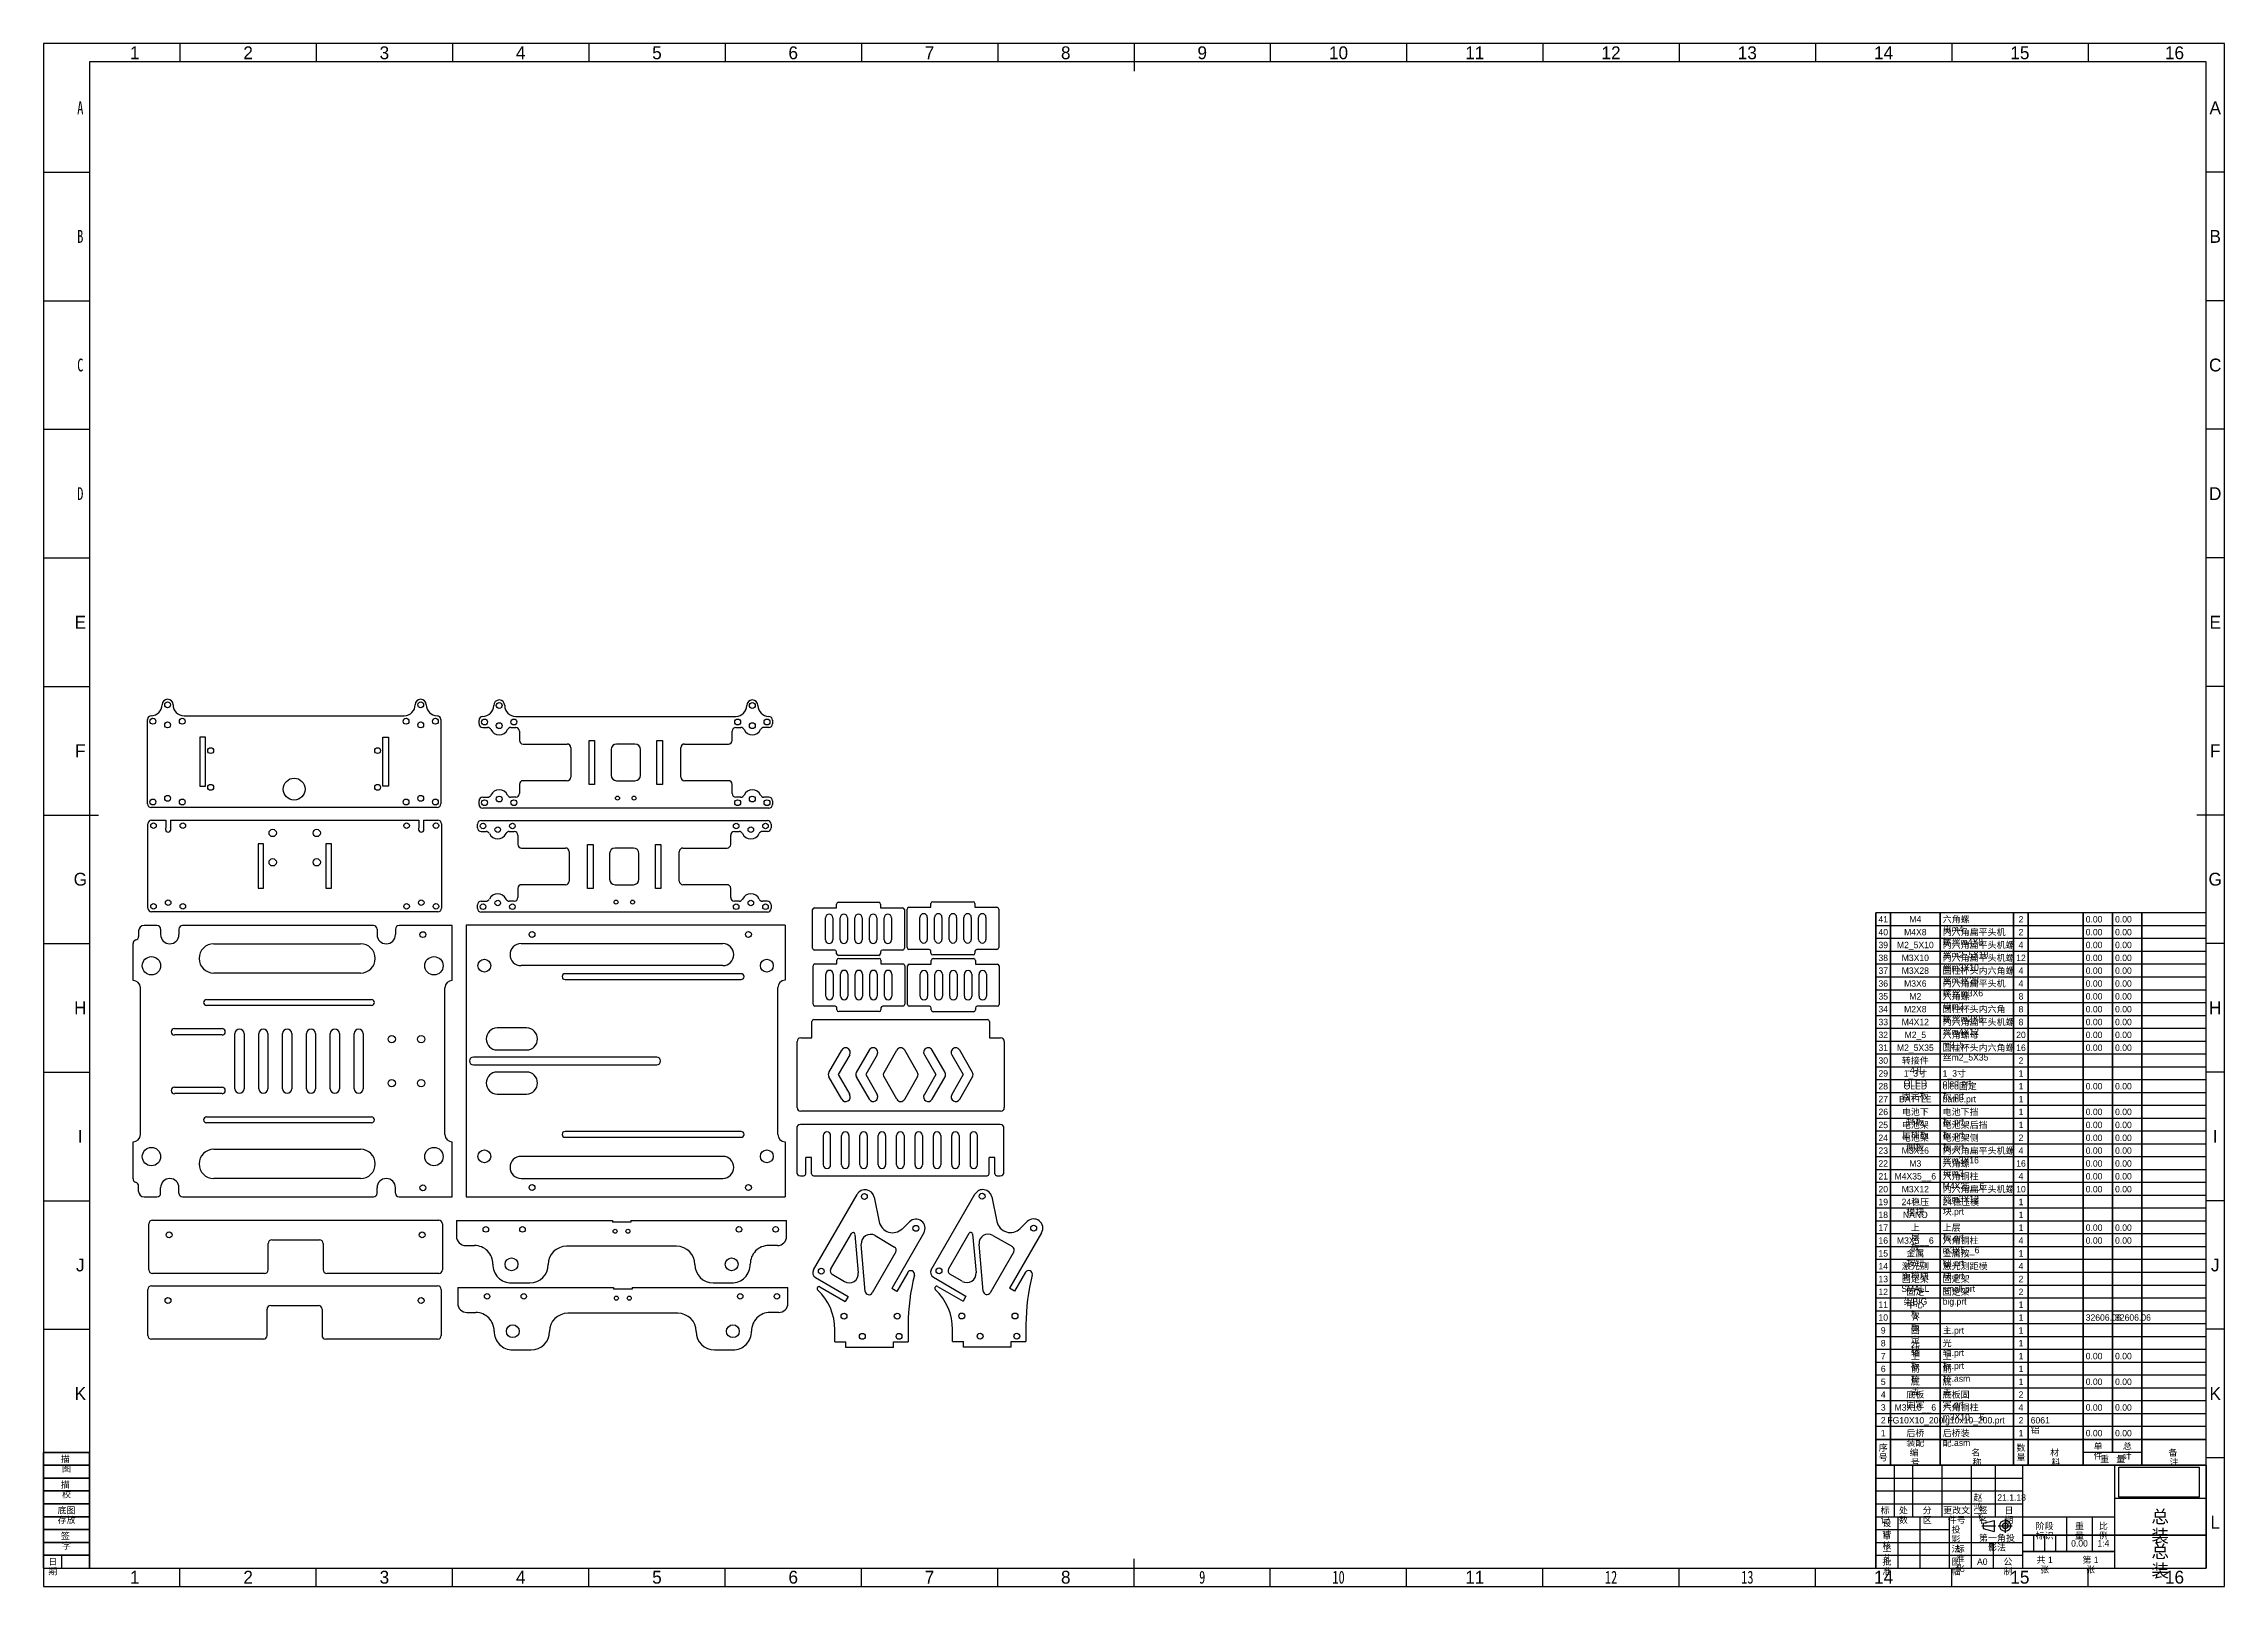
# Model space of a CAD drawing. Header units: millimetres. Extents: x 0 to 1189, y 0 to 841.
import ezdxf

# ---------------------------------------------------------------- set-up
doc = ezdxf.new("R2010")
doc.units = ezdxf.units.MM
doc.header["$LTSCALE"] = 65.395
doc.linetypes.add('CENTER', pattern=[0.6, 0.375, -0.075, 0.075, -0.075])
doc.layers.get('0').update_dxf_attribs({"linetype": 'CONTINUOUS'})
for name, color, linetype in [('02___PRT_ALL_AXES', 7, 'CONTINUOUS'), ('DEFAULT_1', 7, 'CENTER'), ('DETAILS', 7, 'CONTINUOUS')]:
    doc.layers.add(name, color=color, linetype=linetype)
doc.styles.get("Standard").update_dxf_attribs({"font": 'changfangsong.ttf'})
doc.styles.add('TEXTSTYLE_2', font='changfangsong.ttf')
doc.styles.add('TEXTSTYLE_3', font='txt', dxfattribs={"width": 0.707})
doc.styles.add('TEXTSTYLE_4', font='changfangsong.ttf')
picture_1 = doc.add_image_def('image1.png', size_in_pixel=(259, 96))

msp = doc.modelspace()

# ---------------------------------------------------------------- texts
at = {"color": 5, "linetype": 'Continuous', "char_height": 7, "attachment_point": 2, "line_spacing_factor": 0.9}
for s, insert, width, style in [('1', (49.7, 839.5), 4.452, 'TEXTSTYLE_2'), ('2', (111.5, 839.5), 4.085, 'TEXTSTYLE_2'), ('3', (185.8, 839.5), 4.039, 'TEXTSTYLE_2'), ('4', (260.1, 839.5), 3.466, 'TEXTSTYLE_2'), ('5', (334.4, 839.5), 4.085, 'TEXTSTYLE_2'), ('6', (408.7, 839.5), 3.81, 'TEXTSTYLE_2'), ('7', (483, 839.5), 3.443, 'TEXTSTYLE_2'), ('8', (557.3, 839.5), 3.764, 'TEXTSTYLE_2'), ('9', (631.7, 839.5), 3.856, 'TEXTSTYLE_2'), ('10', (706, 839.5), 8.239, 'TEXTSTYLE_2'), ('11', (780.3, 839.5), 8.905, 'TEXTSTYLE_2'), ('12', (854.6, 839.5), 8.538, 'TEXTSTYLE_2'), ('13', (928.9, 839.5), 8.492, 'TEXTSTYLE_2'), ('14', (1003.2, 839.5), 7.918, 'TEXTSTYLE_2'), ('15', (1077.5, 839.5), 8.538, 'TEXTSTYLE_2'), ('16', (1161.8, 839.5), 8.262, 'TEXTSTYLE_2'), ('A', (20, 809.5), 4.949, 'TEXTSTYLE_3'), ('A', (1184, 809.5), 3.489, 'TEXTSTYLE_2'), ('B', (20, 739.4), 4.949, 'TEXTSTYLE_3'), ('B', (1184, 739.4), 3.925, 'TEXTSTYLE_2'), ('C', (20, 669.3), 4.949, 'TEXTSTYLE_3'), ('C', (1184, 669.3), 3.856, 'TEXTSTYLE_2'), ('D', (20, 599.2), 4.949, 'TEXTSTYLE_3'), ('D', (1184, 599.2), 3.902, 'TEXTSTYLE_2'), ('E', (20, 529.1), 3.97, 'TEXTSTYLE_2'), ('E', (1184, 529.1), 3.97, 'TEXTSTYLE_2'), ('F', (20, 459), 3.856, 'TEXTSTYLE_2'), ('F', (1184, 459), 3.856, 'TEXTSTYLE_2'), ('G', (20, 389), 3.42, 'TEXTSTYLE_2'), ('G', (1184, 389), 3.42, 'TEXTSTYLE_2'), ('H', (20, 318.9), 4.246, 'TEXTSTYLE_2'), ('H', (1184, 318.9), 4.246, 'TEXTSTYLE_2'), ('I', (20, 248.8), 1.905, 'TEXTSTYLE_2'), ('I', (1184, 248.8), 1.905, 'TEXTSTYLE_2'), ('J', (20, 178.7), 3.833, 'TEXTSTYLE_2'), ('J', (1184, 178.7), 3.833, 'TEXTSTYLE_2'), ('K', (20, 108.6), 3.58, 'TEXTSTYLE_2'), ('K', (1184, 108.6), 3.58, 'TEXTSTYLE_2'), ('L', (1184, 38.5), 2.869, 'TEXTSTYLE_2'), ('1', (49.7, 8.5), 4.452, 'TEXTSTYLE_2'), ('2', (111.5, 8.5), 4.085, 'TEXTSTYLE_2'), ('3', (185.8, 8.5), 4.039, 'TEXTSTYLE_2'), ('4', (260.1, 8.5), 3.466, 'TEXTSTYLE_2'), ('5', (334.4, 8.5), 4.085, 'TEXTSTYLE_2'), ('6', (408.7, 8.5), 3.81, 'TEXTSTYLE_2'), ('7', (483, 8.5), 3.443, 'TEXTSTYLE_2'), ('8', (557.3, 8.5), 3.764, 'TEXTSTYLE_2'), ('9', (631.7, 8.5), 4.949, 'TEXTSTYLE_3'), ('10', (706, 8.5), 9.898, 'TEXTSTYLE_3'), ('11', (780.3, 8.5), 8.905, 'TEXTSTYLE_2'), ('12', (854.6, 8.5), 9.898, 'TEXTSTYLE_3'), ('13', (928.9, 8.5), 9.898, 'TEXTSTYLE_3'), ('14', (1003.2, 8.5), 7.918, 'TEXTSTYLE_2'), ('15', (1077.5, 8.5), 8.538, 'TEXTSTYLE_2'), ('16', (1161.8, 8.5), 8.262, 'TEXTSTYLE_2')]:
    msp.add_mtext(s, dxfattribs=dict(at, insert=insert, width=width, style=style))
at = {"color": 5, "linetype": 'Continuous', "char_height": 3.5, "line_spacing_factor": 0.9}
for s, insert, width, attachment_point in [('41', (1003, 365.4), 3.959, 2), ('40', (1003, 358.4), 3.626, 2), ('M4X8', (1020.5, 358.4), 7.689, 2), ('M4', (1020.5, 365.4), 3.764, 2), ('六角螺母m4', (1035.4, 365.4), 16.789, 1), ('内六角扁平头机螺丝m4X8', (1035.4, 358.4), 37.307, 1), ('2', (1078.1, 365.4), 2.043, 2), ('2', (1078.1, 358.4), 2.043, 2), ('0.00', (1113.4, 365.4), 7.723, 1), ('0.00', (1113.4, 358.4), 7.723, 1), ('0.00', (1129.4, 365.4), 7.723, 1), ('0.00', (1129.4, 358.4), 7.723, 1), ('39', (1003, 351.4), 3.948, 2), ('M2_5X10', (1020.5, 351.4), 13.816, 2), ('内六角扁平头机螺丝m2_5X10', (1035.4, 351.4), 43.434, 1), ('内六角扁平头机螺丝m3X10', (1035.4, 344.4), 39.831, 1), ('4', (1078.1, 351.4), 1.733, 2), ('0.00', (1113.4, 351.4), 7.723, 1), ('0.00', (1129.4, 351.4), 7.723, 1), ('38', (1003, 344.4), 3.902, 2), ('37', (1003, 337.4), 3.741, 2), ('M3X10', (1020.5, 344.4), 10.213, 2), ('M3X28', (1020.5, 337.4), 10.018, 2), ('圆柱杯头内六角螺丝m3X28', (1035.4, 337.4), 39.682, 1), ('12', (1078.1, 344.4), 4.269, 2), ('4', (1078.1, 337.4), 1.733, 2), ('0.00', (1113.4, 344.4), 7.723, 1), ('0.00', (1113.4, 337.4), 7.723, 1), ('0.00', (1129.4, 344.4), 7.723, 1), ('0.00', (1129.4, 337.4), 7.723, 1), ('36', (1003, 330.4), 3.925, 2), ('35', (1003, 323.4), 4.062, 2), ('M3X6', (1020.5, 330.4), 7.998, 2), ('M2', (1020.5, 323.4), 4.074, 2), ('内六角扁平头机螺丝m3X6', (1035.4, 330.4), 37.616, 1), ('六角螺母m2', (1035.4, 323.4), 17.098, 1), ('4', (1078.1, 330.4), 1.733, 2), ('8', (1078.1, 323.4), 1.882, 2), ('0.00', (1113.4, 330.4), 7.723, 1), ('0.00', (1113.4, 323.4), 7.723, 1), ('0.00', (1129.4, 330.4), 7.723, 1), ('0.00', (1129.4, 323.4), 7.723, 1), ('34', (1003, 316.4), 3.752, 2), ('33', (1003, 309.4), 4.039, 2), ('M4X12', (1020.5, 309.4), 10.075, 2), ('M2X8', (1020.5, 316.4), 7.998, 2), ('圆柱杯头内六角螺丝m2X8', (1035.4, 316.4), 37.662, 1), ('内六角扁平头机螺丝m4X12', (1035.4, 309.4), 39.693, 1), ('8', (1078.1, 316.4), 1.882, 2), ('8', (1078.1, 309.4), 1.882, 2), ('0.00', (1113.4, 316.4), 7.723, 1), ('0.00', (1113.4, 309.4), 7.723, 1), ('0.00', (1129.4, 316.4), 7.723, 1), ('0.00', (1129.4, 309.4), 7.723, 1), ('32', (1003, 302.4), 4.062, 2), ('M2_5', (1020.5, 302.4), 7.654, 2), ('六角螺母m2_5', (1035.4, 302.4), 20.679, 1), ('20', (1078.1, 302.4), 3.936, 2), ('0.00', (1113.4, 302.4), 7.723, 1), ('0.00', (1129.4, 302.4), 7.723, 1), ('31', (1003, 295.4), 4.246, 2), ('30', (1003, 288.4), 3.913, 2), ('M2_5X35', (1020.5, 295.4), 13.759, 2), ('转接件-4孔', (1020.5, 288.4), 16.811, 2), ('圆柱杯头内六角螺丝m2_5X35', (1035.4, 295.4), 43.423, 1), ('16', (1078.1, 295.4), 4.131, 2), ('2', (1078.1, 288.4), 2.043, 2), ('0.00', (1113.4, 295.4), 7.723, 1), ('0.00', (1129.4, 295.4), 7.723, 1), ('29', (1003, 281.4), 3.97, 2), ('28', (1003, 274.4), 3.925, 2), ('OLED固定板', (1020.5, 274.4), 16.834, 2), ('1_3寸OLED', (1020.5, 281.4), 16.1, 2), ('1_3寸oled.prt', (1035.4, 281.4), 21.493, 1), ('oled固定板.prt', (1035.4, 274.4), 22.228, 1), ('1', (1078.1, 281.4), 2.226, 2), ('1', (1078.1, 274.4), 2.226, 2), ('0.00', (1113.4, 274.4), 7.723, 1), ('0.00', (1129.4, 274.4), 7.723, 1), ('27', (1003, 267.4), 3.764, 2), ('BATTLE', (1020.5, 267.4), 10.5, 2), ('battle.prt', (1035.4, 267.4), 14.861, 1), ('1', (1078.1, 267.4), 2.226, 2), ('26', (1003, 260.4), 3.948, 2), ('25', (1003, 253.3), 4.085, 2), ('电池架后挡板', (1020.5, 253.3), 19.497, 2), ('电池下挡板', (1020.5, 260.4), 16.261, 2), ('电池下挡板.prt', (1035.4, 260.4), 22.721, 1), ('电池架后挡板.prt', (1035.4, 253.3), 25.957, 1), ('1', (1078.1, 260.4), 2.226, 2), ('1', (1078.1, 253.3), 2.226, 2), ('0.00', (1113.4, 260.4), 7.723, 1), ('0.00', (1113.4, 253.3), 7.723, 1), ('0.00', (1129.4, 260.4), 7.723, 1), ('0.00', (1129.4, 253.3), 7.723, 1), ('24', (1003, 246.3), 3.775, 2), ('23', (1003, 239.3), 4.062, 2), ('M3X16', (1020.5, 239.3), 10.225, 2), ('电池架侧板', (1020.5, 246.3), 16.261, 2), ('电池架侧板.prt', (1035.4, 246.3), 22.721, 1), ('内六角扁平头机螺丝m3X16', (1035.4, 239.3), 39.843, 1), ('4', (1078.1, 239.3), 1.733, 2), ('2', (1078.1, 246.3), 2.043, 2), ('0.00', (1113.4, 246.3), 7.723, 1), ('0.00', (1113.4, 239.3), 7.723, 1), ('0.00', (1129.4, 246.3), 7.723, 1), ('0.00', (1129.4, 239.3), 7.723, 1), ('22', (1003, 232.3), 4.085, 2), ('M3', (1020.5, 232.3), 4.051, 2), ('六角螺母m3', (1035.4, 232.3), 17.075, 1), ('16', (1078.1, 232.3), 4.131, 2), ('0.00', (1113.4, 232.3), 7.723, 1), ('0.00', (1129.4, 232.3), 7.723, 1), ('21', (1003, 225.3), 4.269, 2), ('20', (1003, 218.3), 3.936, 2), ('M4X35__6', (1020.5, 225.3), 14.849, 2), ('M3X12', (1020.5, 218.3), 10.362, 2), ('六角铜柱M4X35__6', (1035.4, 225.3), 27.885, 1), ('内六角扁平头机螺丝m3X12', (1035.4, 218.3), 39.98, 1), ('10', (1078.1, 218.3), 4.12, 2), ('4', (1078.1, 225.3), 1.733, 2), ('0.00', (1113.4, 225.3), 7.723, 1), ('0.00', (1113.4, 218.3), 7.723, 1), ('0.00', (1129.4, 225.3), 7.723, 1), ('0.00', (1129.4, 218.3), 7.723, 1), ('19', (1003, 211.3), 4.154, 2), ('18', (1003, 204.3), 4.108, 2), ('24稳压模块', (1020.5, 211.3), 16.536, 2), ('NANO', (1020.5, 204.3), 7.034, 2), ('24稳压模块.prt', (1035.4, 211.3), 22.997, 1), ('1', (1078.1, 211.3), 2.226, 2), ('1', (1078.1, 204.3), 2.226, 2), ('17', (1003, 197.3), 3.948, 2), ('16', (1003, 190.3), 4.131, 2), ('M3X5__6', (1020.5, 190.3), 13.116, 2), ('上层板', (1020.5, 197.3), 9.605, 2), ('上层板.prt', (1035.4, 197.3), 16.066, 1), ('六角铜柱m3X5__6', (1035.4, 190.3), 26.118, 1), ('4', (1078.1, 190.3), 1.733, 2), ('1', (1078.1, 197.3), 2.226, 2), ('0.00', (1113.4, 197.3), 7.723, 1), ('0.00', (1113.4, 190.3), 7.723, 1), ('0.00', (1129.4, 197.3), 7.723, 1), ('0.00', (1129.4, 190.3), 7.723, 1), ('15', (1003, 183.3), 4.269, 2), ('金属按钮', (1020.5, 183.3), 12.715, 2), ('金属按钮.prt', (1035.4, 183.3), 19.175, 1), ('1', (1078.1, 183.3), 2.226, 2), ('14', (1003, 176.3), 3.959, 2), ('13', (1003, 169.3), 4.246, 2), ('激光测距模块', (1020.5, 176.3), 19.267, 2), ('固定架SMALL', (1020.5, 169.3), 18.246, 2), ('激光测距模块.prt', (1035.4, 176.3), 25.728, 1), ('固定架small.prt', (1035.4, 169.3), 23.961, 1), ('4', (1078.1, 176.3), 1.733, 2), ('2', (1078.1, 169.3), 2.043, 2), ('12', (1003, 162.3), 4.269, 2), ('11', (1003, 155.3), 4.452, 2), ('固定架BIG', (1020.5, 162.3), 14.448, 2), ('中心板', (1020.5, 155.3), 9.846, 2), ('固定架big.prt', (1035.4, 162.3), 21.092, 1), ('2', (1078.1, 162.3), 2.043, 2), ('1', (1078.1, 155.3), 2.226, 2), ('10', (1003, 148.3), 4.12, 2), ('A板', (1020.5, 148.3), 4.889, 2), ('1', (1078.1, 148.3), 2.226, 2), ('32606.06', (1113.4, 148.3), 15.607, 1), ('32606.06', (1129.4, 148.3), 15.607, 1), ('9', (1003, 141.3), 1.928, 2), ('8', (1003, 134.3), 1.882, 2), ('固定块', (1020.5, 141.3), 9.766, 2), ('光轴', (1020.5, 134.3), 6.472, 2), ('光轴.prt', (1035.4, 134.3), 12.933, 1), ('主.prt', (1035.4, 141.3), 9.72, 1), ('1', (1078.1, 141.3), 2.226, 2), ('1', (1078.1, 134.3), 2.226, 2), ('7', (1003, 127.3), 1.721, 2), ('6', (1003, 120.3), 1.905, 2), ('上板', (1020.5, 127.3), 6.357, 2), ('前桥', (1020.5, 120.3), 6.38, 2), ('上板.prt', (1035.4, 127.3), 12.818, 1), ('前桥.asm', (1035.4, 120.3), 13.208, 1), ('1', (1078.1, 127.3), 2.226, 2), ('1', (1078.1, 120.3), 2.226, 2), ('0.00', (1113.4, 127.3), 7.723, 1), ('0.00', (1129.4, 127.3), 7.723, 1), ('5', (1003, 113.3), 2.043, 2), ('底盖', (1020.5, 113.3), 6.461, 2), ('底盖', (1035.4, 113.3), 6.461, 1), ('1', (1078.1, 113.3), 2.226, 2), ('0.00', (1113.4, 113.3), 7.723, 1), ('0.00', (1129.4, 113.3), 7.723, 1), ('4', (1003, 106.3), 1.733, 2), ('3', (1003, 99.3), 2.02, 2), ('M3X10__6', (1020.5, 99.3), 15.193, 2), ('底板固定', (1020.5, 106.3), 12.99, 2), ('底板固定.prt', (1035.4, 106.3), 19.451, 1), ('六角铜柱m3X10__6', (1035.4, 99.3), 28.195, 1), ('4', (1078.1, 99.3), 1.733, 2), ('2', (1078.1, 106.3), 2.043, 2), ('0.00', (1113.4, 99.3), 7.723, 1), ('0.00', (1129.4, 99.3), 7.723, 1), ('2', (1003, 92.3), 2.043, 2), ('FG10X10_200', (1020.5, 92.3), 21.287, 2), ('fg10x10_200.prt', (1035.4, 92.3), 27.048, 1), ('2', (1078.1, 92.3), 2.043, 2), ('6061铝', (1083.4, 92.3), 11.189, 1)]:
    msp.add_mtext(s, dxfattribs=dict(at, insert=insert, width=width, attachment_point=attachment_point))
at = {"layer": 'DETAILS', "color": 5, "linetype": 'Continuous', "line_spacing_factor": 0.9}
for s, insert, char_height, width, attachment_point in [('1', (1003, 85.3), 3.5, 2.226, 2), ('后桥装配', (1020.5, 85.3), 3.5, 12.841, 2), ('后桥装配.asm', (1035.4, 85.3), 3.5, 19.669, 1), ('1', (1078.1, 85.3), 3.5, 2.226, 2), ('0.00', (1113.4, 85.3), 3.5, 7.723, 1), ('0.00', (1129.4, 85.3), 3.5, 7.723, 1), ('序\\P号', (1003, 77.3), 3.5, 3.248, 2), ('编  号', (1020.5, 74.7), 3.5, 10.775, 2), ('名  称', (1054.1, 74.7), 3.5, 10.89, 2), ('数\\P量', (1078.1, 77.3), 3.5, 3.225, 2), ('材  料', (1097.1, 74.7), 3.5, 10.684, 2), ('单件', (1120.1, 78.2), 3.5, 6.392, 2), ('重   量', (1128.1, 71.2), 3.5, 13.002, 2), ('总计', (1136.1, 78.2), 3.5, 6.552, 2), ('备  注', (1161.6, 74.7), 3.5, 10.718, 2), ('赵鸿飞', (1052.2, 50.2), 3.5, 9.616, 1), ('21.1.18', (1065.2, 50.2), 3.5, 14.689, 1), ('标记', (1004, 43.2), 3.5, 6.323, 2), ('设 计', (1005, 36.2), 3.5, 8.526, 2), ('处数', (1014, 43.2), 3.5, 6.392, 2), ('分 区', (1027, 43.2), 3.5, 8.698, 2), ('更改文件号', (1043, 43.2), 3.5, 16.123, 2), ('签名', (1057.5, 43.2), 3.5, 6.541, 2), ('日期', (1071.5, 43.2), 3.5, 6.977, 2), ('总装', (1154, 41.5), 7, 13.082, 2), ('审 核', (1005, 29.2), 3.5, 8.687, 2), ('投影法', (1040.2, 32.7), 3.5, 9.697, 1), ('第一角投影法', (1065, 28.2), 3.5, 19.577, 2), ('阶段标识', (1091, 34.7), 3.5, 12.887, 2), ('0.00', (1110, 25.2), 3.5, 7.723, 2), ('重 量', (1110, 34.7), 3.5, 8.687, 2), ('1:4', (1123, 25.2), 3.5, 6.139, 2), ('比 例', (1123, 34.7), 3.5, 8.756, 2), ('批 准', (1005, 15.2), 3.5, 8.549, 2), ('工 艺', (1005, 22.2), 3.5, 8.687, 2), ('标准化', (1045, 22.2), 3.5, 9.605, 2), ('图 幅', (1040.2, 15.2), 3.5, 8.905, 1), ('A0', (1057, 15.2), 3.5, 3.638, 2), ('公 制', (1071, 15.2), 3.5, 8.618, 2), ('共 1 张', (1091, 16.2), 3.5, 13.013, 2), ('第 1 张', (1116, 16.2), 3.5, 13.025, 2), ('总装', (1154, 22.5), 7, 13.082, 2)]:
    msp.add_mtext(s, dxfattribs=dict(at, insert=insert, char_height=char_height, width=width, attachment_point=attachment_point))
at = {"layer": 'DETAILS', "color": 5, "linetype": 'Continuous', "char_height": 3.5, "attachment_point": 2, "line_spacing_factor": 0.9, "style": 'TEXTSTYLE_4'}
for s, insert, width in [('描  图', (12.5, 71.2), 10.902), ('描  校', (12.5, 57.2), 10.661), ('底图存放', (12.5, 43.2), 12.967), ('签  字', (12.5, 29.2), 10.775), ('日期', (5, 15.2), 6.977)]:
    msp.add_mtext(s, dxfattribs=dict(at, insert=insert, width=width))

# ---------------------------------------------------------------- blocks, each defined once
blk = doc.blocks.new('FIRST_ANG02_BL0', base_point=(1065, 33))
at = {"color": 7, "linetype": 'Continuous'}
for p, q in [((1057.5, 34.5), (1063.5, 36)), ((1063.5, 36), (1063.5, 30)), ((1057.5, 34.5), (1057.5, 31.5)), ((1057.5, 31.5), (1063.5, 30))]:
    blk.add_line(p, q, dxfattribs=at)
for radius in [3, 1.5]:
    blk.add_circle((1069.5, 33), radius, dxfattribs=at)
at = {"layer": 'DEFAULT_1', "color": 2, "linetype": 'CENTER'}
for p, q in [((1069.5, 36.75), (1069.5, 29.25)), ((1056.75, 33), (1064.25, 33)), ((1065.75, 33), (1073.25, 33))]:
    blk.add_line(p, q, dxfattribs=at)

# ---------------------------------------------------------------- linework, layer by layer
at = {"color": 2, "linetype": 'Continuous'}
for p, q in [((0, 841), (0, 0)), ((1189, 841), (0, 841)), ((74.3, 841), (74.3, 831)), ((148.6, 841), (148.6, 831)), ((222.9, 841), (222.9, 831)), ((297.2, 841), (297.2, 831)), ((371.6, 841), (371.6, 831)), ((445.9, 841), (445.9, 831)), ((520.2, 841), (520.2, 831)), ((668.8, 841), (668.8, 831)), ((743.1, 841), (743.1, 831)), ((817.4, 841), (817.4, 831)), ((891.8, 841), (891.8, 831)), ((966.1, 841), (966.1, 831)), ((1040.4, 841), (1040.4, 831)), ((1114.7, 841), (1114.7, 831)), ((1189, 0), (1189, 841)), ((0, 770.9), (25, 770.9)), ((1189, 770.9), (1179, 770.9)), ((0, 700.8), (25, 700.8)), ((1189, 700.8), (1179, 700.8)), ((0, 630.8), (25, 630.8)), ((1189, 630.8), (1179, 630.8)), ((0, 560.7), (25, 560.7)), ((1189, 560.7), (1179, 560.7)), ((0, 490.6), (25, 490.6)), ((1189, 490.6), (1179, 490.6)), ((1179, 367.1), (998.9, 367.1)), ((998.9, 66), (998.9, 367.1)), ((1179, 360.1), (998.9, 360.1)), ((999.1, 66), (999.1, 367.1)), ((1006.9, 66), (1006.9, 367.1)), ((1007.1, 66), (1007.1, 367.1)), ((1034, 66), (1034, 367.1)), ((1034.2, 66), (1034.2, 367.1)), ((1074, 66), (1074, 367.1)), ((1074.2, 66), (1074.2, 367.1)), ((1082, 66), (1082, 367.1)), ((1082.2, 66), (1082.2, 367.1)), ((1112, 66), (1112, 367.1)), ((1112.2, 66), (1112.2, 367.1)), ((1128, 72.9), (1128, 367.1)), ((1128.2, 72.9), (1128.2, 367.1)), ((1144, 66), (1144, 367.1)), ((1144.2, 66), (1144.2, 367.1)), ((1179, 66), (1179, 367.1)), ((0, 350.4), (25, 350.4)), ((1179, 353.1), (998.9, 353.1)), ((1179, 346.1), (998.9, 346.1)), ((1189, 350.4), (1179, 350.4)), ((1179, 339.1), (998.9, 339.1)), ((1179, 332.1), (998.9, 332.1)), ((1179, 325.1), (998.9, 325.1)), ((1179, 318.1), (998.9, 318.1)), ((1179, 311.1), (998.9, 311.1)), ((1179, 304.1), (998.9, 304.1)), ((1179, 297.1), (998.9, 297.1)), ((1179, 290.1), (998.9, 290.1)), ((0, 280.3), (25, 280.3)), ((1179, 283.1), (998.9, 283.1)), ((1179, 276.1), (998.9, 276.1)), ((1189, 280.3), (1179, 280.3)), ((1179, 269.1), (998.9, 269.1)), ((1179, 262.1), (998.9, 262.1)), ((1179, 255.1), (998.9, 255.1)), ((1179, 248.1), (998.9, 248.1)), ((1179, 241.1), (998.9, 241.1)), ((1179, 234.1), (998.9, 234.1)), ((1179, 227.1), (998.9, 227.1)), ((1179, 220.1), (998.9, 220.1)), ((0, 210.2), (25, 210.2)), ((1179, 213.1), (998.9, 213.1)), ((1179, 206.1), (998.9, 206.1)), ((1189, 210.2), (1179, 210.2)), ((1179, 199.1), (998.9, 199.1)), ((1179, 192.1), (998.9, 192.1)), ((1179, 185.1), (998.9, 185.1)), ((1179, 178.1), (998.9, 178.1)), ((1179, 171.1), (998.9, 171.1)), ((1179, 164.1), (998.9, 164.1)), ((1179, 157.1), (998.9, 157.1)), ((1179, 150.1), (998.9, 150.1)), ((1179, 143.1), (998.9, 143.1)), ((0, 140.2), (25, 140.2)), ((1179, 136.1), (998.9, 136.1)), ((1189, 140.2), (1179, 140.2)), ((1179, 129.1), (998.9, 129.1)), ((1179, 122.1), (998.9, 122.1)), ((1179, 115.1), (998.9, 115.1)), ((1179, 108.1), (998.9, 108.1)), ((1179, 101.1), (998.9, 101.1)), ((1179, 94.1), (998.9, 94.1)), ((1179, 87.1), (998.9, 87.1)), ((0, 10), (0, 73)), ((0, 73), (25, 73)), ((25, 73), (0, 73)), ((25, 10), (25, 73)), ((1179, 80.1), (998.9, 80.1)), ((1179, 79.9), (998.9, 79.9)), ((1144, 72.9), (1112.2, 72.9)), ((0, 66), (25, 66)), ((25, 66), (0, 66)), ((1179, 66), (998.9, 66)), ((999, 66), (1179, 66)), ((999, 66), (999, 10)), ((1009, 66), (1009, 38)), ((1019, 66), (1019, 38)), ((1035, 66), (1035, 38)), ((1051, 66), (1051, 10)), ((1064, 66), (1064, 38)), ((1079, 66), (1079, 10)), ((1129, 66), (1129, 10)), ((1189, 70.1), (1179, 70.1)), ((1179, 66), (1179, 10)), ((0, 59), (25, 59)), ((25, 59), (0, 59)), ((0, 52), (25, 52)), ((25, 52), (0, 52)), ((999, 59), (1079, 59)), ((999, 52), (1079, 52)), ((1129, 48), (1179, 48)), ((0, 45), (25, 45)), ((25, 45), (0, 45)), ((0, 38), (25, 38)), ((25, 38), (0, 38)), ((999, 45), (1079, 45)), ((999, 38), (1129, 38)), ((1011, 38), (1011, 10)), ((1023, 38), (1023, 10)), ((1039, 38), (1039, 10)), ((1103, 38), (1103, 19)), ((1117, 38), (1117, 19)), ((0, 31), (25, 31)), ((25, 31), (0, 31)), ((0, 24), (25, 24)), ((25, 24), (0, 24)), ((999, 31), (1039, 31)), ((999, 24), (1079, 24)), ((1063, 24), (1063, 10)), ((1079, 28), (1179, 28)), ((1085, 28), (1085, 19)), ((1091, 28), (1091, 19)), ((1097, 28), (1097, 19)), ((0, 17), (25, 17)), ((25, 17), (0, 17)), ((10, 10), (10, 17)), ((10, 10), (10, 17)), ((999, 17), (1079, 17)), ((1079, 19), (1129, 19)), ((0, 10), (25, 10)), ((0, 10), (25, 10)), ((0, 0), (1189, 0)), ((74.3, 0), (74.3, 10)), ((148.6, 0), (148.6, 10)), ((222.9, 0), (222.9, 10)), ((297.2, 0), (297.2, 10)), ((371.6, 0), (371.6, 10)), ((445.9, 0), (445.9, 10)), ((520.2, 0), (520.2, 10)), ((668.8, 0), (668.8, 10)), ((743.1, 0), (743.1, 10)), ((817.4, 0), (817.4, 10)), ((891.8, 0), (891.8, 10)), ((966.1, 0), (966.1, 10)), ((999, 10), (1179, 10)), ((1040.4, 0), (1040.4, 10)), ((1114.7, 0), (1114.7, 10))]:
    msp.add_line(p, q, dxfattribs=at)
at = {"color": 7, "linetype": 'Continuous'}
for p, q in [((594.5, 841), (594.5, 826)), ((25, 831), (25, 10)), ((1179, 831), (25, 831)), ((1179, 10), (1179, 831)), ((56.6, 426.6), (56.6, 472.6)), ((76.6, 474.6), (196.6, 474.6)), ((216.6, 472.6), (216.6, 426.6)), ((237.4, 470.2), (237.4, 472.2)), ((239.4, 468.2), (242.1, 468.2)), ((254.7, 468.2), (257.4, 468.2)), ((257.4, 474.2), (377.4, 474.2)), ((259.4, 466.2), (259.4, 461.2)), ((375.4, 461.2), (375.4, 466.2)), ((377.4, 468.2), (380.1, 468.2)), ((395.4, 468.2), (392.7, 468.2)), ((397.4, 472.2), (397.4, 470.2)), ((85.1, 462.9), (85.1, 436.3)), ((88.3, 462.9), (85.1, 462.9)), ((88.3, 436.3), (88.3, 462.9)), ((184.9, 462.9), (188.1, 462.9)), ((184.9, 436.3), (184.9, 462.9)), ((188.1, 462.9), (188.1, 436.3)), ((261.4, 459.2), (285.4, 459.2)), ((287.4, 457.2), (287.4, 441.2)), ((297.4, 437.2), (297.4, 461.2)), ((297.4, 461.2), (300.4, 461.2)), ((300.4, 461.2), (300.4, 437.2)), ((309.4, 456.2), (309.4, 442.2)), ((322.4, 459.2), (312.4, 459.2)), ((325.4, 442.2), (325.4, 456.2)), ((334.4, 461.2), (337.4, 461.2)), ((334.4, 437.2), (334.4, 461.2)), ((337.4, 461.2), (337.4, 437.2)), ((347.4, 441.2), (347.4, 457.2)), ((349.4, 459.2), (373.4, 459.2)), ((85.1, 436.3), (88.3, 436.3)), ((188.1, 436.3), (184.9, 436.3)), ((237.4, 426.2), (237.4, 428.2)), ((239.4, 430.2), (242.1, 430.2)), ((257.4, 430.2), (254.7, 430.2)), ((259.4, 437.2), (259.4, 432.2)), ((285.4, 439.2), (261.4, 439.2)), ((300.4, 437.2), (297.4, 437.2)), ((312.4, 439.2), (322.4, 439.2)), ((337.4, 437.2), (334.4, 437.2)), ((373.4, 439.2), (349.4, 439.2)), ((375.4, 432.2), (375.4, 437.2)), ((380.1, 430.2), (377.4, 430.2)), ((395.4, 430.2), (392.7, 430.2)), ((397.4, 428.2), (397.4, 426.2)), ((0, 420.5), (30, 420.5)), ((214.6, 424.6), (58.6, 424.6)), ((58.9, 417.7), (66.6, 417.7)), ((66.6, 417.7), (66.6, 413.5)), ((69.1, 417.7), (69.1, 413.5)), ((69.1, 417.7), (204.6, 417.7)), ((204.6, 417.7), (204.6, 413.5)), ((207.1, 417.7), (214.9, 417.7)), ((207.1, 417.7), (207.1, 413.5)), ((238.6, 417.5), (394.6, 417.5)), ((395.4, 424.2), (239.4, 424.2)), ((1189, 420.5), (1174, 420.5)), ((56.9, 369.7), (56.9, 415.7)), ((116.9, 404.7), (116.9, 380.7)), ((119.9, 404.7), (116.9, 404.7)), ((119.9, 380.7), (119.9, 404.7)), ((153.9, 404.7), (153.9, 380.7)), ((156.9, 404.7), (153.9, 404.7)), ((156.9, 380.7), (156.9, 404.7)), ((216.9, 415.7), (216.9, 369.7)), ((236.6, 413.5), (236.6, 415.5)), ((238.6, 411.5), (241.2, 411.5)), ((253.9, 411.5), (256.6, 411.5)), ((258.6, 409.5), (258.6, 404.5)), ((296.6, 380.5), (296.6, 404.5)), ((296.6, 404.5), (299.6, 404.5)), ((299.6, 404.5), (299.6, 380.5)), ((333.6, 380.5), (333.6, 404.5)), ((333.6, 404.5), (336.6, 404.5)), ((336.6, 404.5), (336.6, 380.5)), ((374.6, 404.5), (374.6, 409.5)), ((376.6, 411.5), (379.2, 411.5)), ((394.6, 411.5), (391.9, 411.5)), ((396.6, 415.5), (396.6, 413.5)), ((260.6, 402.5), (284.6, 402.5)), ((286.6, 400.5), (286.6, 384.5)), ((308.6, 399.5), (308.6, 385.5)), ((321.6, 402.5), (311.6, 402.5)), ((324.6, 385.5), (324.6, 399.5)), ((346.6, 384.5), (346.6, 400.5)), ((348.6, 402.5), (372.6, 402.5)), ((116.9, 380.7), (119.9, 380.7)), ((153.9, 380.7), (156.9, 380.7)), ((284.6, 382.5), (260.6, 382.5)), ((311.6, 382.5), (321.6, 382.5)), ((372.6, 382.5), (348.6, 382.5)), ((236.6, 369.5), (236.6, 371.5)), ((238.6, 373.5), (241.2, 373.5)), ((256.6, 373.5), (253.9, 373.5)), ((258.6, 380.5), (258.6, 375.5)), ((299.6, 380.5), (296.6, 380.5)), ((336.6, 380.5), (333.6, 380.5)), ((374.6, 375.5), (374.6, 380.5)), ((379.2, 373.5), (376.6, 373.5)), ((394.6, 373.5), (391.9, 373.5)), ((396.6, 371.5), (396.6, 369.5)), ((419.3, 347.9), (419.3, 368.9)), ((420.3, 369.9), (432.3, 369.9)), ((432.3, 369.9), (432.3, 371.9)), ((433.3, 372.9), (455.3, 372.9)), ((456.3, 371.9), (456.3, 369.9)), ((456.3, 369.9), (468.3, 369.9)), ((469.3, 368.9), (469.3, 347.9)), ((470.8, 348.2), (470.8, 369.2)), ((471.8, 370.2), (483.8, 370.2)), ((483.8, 370.2), (483.8, 372.2)), ((484.8, 373.2), (506.8, 373.2)), ((507.8, 372.2), (507.8, 370.2)), ((507.8, 370.2), (519.8, 370.2)), ((520.8, 369.2), (520.8, 348.2)), ((51.8, 357.3), (51.8, 354.3)), ((61.8, 360.3), (54.8, 360.3)), ((214.9, 367.7), (58.9, 367.7)), ((63.8, 358.3), (63.8, 355.3)), ((73.8, 358.3), (73.8, 355.3)), ((179.8, 360.3), (75.8, 360.3)), ((181.8, 358.3), (181.8, 355.3)), ((191.8, 358.3), (191.8, 355.3)), ((222.8, 360.3), (193.8, 360.3)), ((222.8, 330.3), (222.8, 360.3)), ((230.3, 360.4), (230.3, 212.4)), ((404.3, 360.4), (230.3, 360.4)), ((394.6, 367.5), (238.6, 367.5)), ((404.3, 360.4), (404.3, 330.4)), ((426.3, 352.4), (426.3, 364.4)), ((430.3, 364.4), (430.3, 352.4)), ((434.3, 352.4), (434.3, 364.4)), ((438.3, 364.4), (438.3, 352.4)), ((442.3, 352.4), (442.3, 364.4)), ((446.3, 364.4), (446.3, 352.4)), ((450.3, 352.4), (450.3, 364.4)), ((454.3, 364.4), (454.3, 352.4)), ((458.3, 352.4), (458.3, 364.4)), ((462.3, 364.4), (462.3, 352.4)), ((477.8, 352.7), (477.8, 364.7)), ((481.8, 364.7), (481.8, 352.7)), ((485.8, 352.7), (485.8, 364.7)), ((489.8, 364.7), (489.8, 352.7)), ((493.8, 352.7), (493.8, 364.7)), ((497.8, 364.7), (497.8, 352.7)), ((501.8, 352.7), (501.8, 364.7)), ((505.8, 364.7), (505.8, 352.7)), ((509.8, 352.7), (509.8, 364.7)), ((513.8, 364.7), (513.8, 352.7)), ((48.8, 330.3), (48.8, 350.5)), ((92.8, 350.3), (172.8, 350.3)), ((260.3, 350.4), (370.3, 350.4)), ((431.3, 346.9), (420.3, 346.9)), ((432.3, 344.9), (432.3, 345.9)), ((456.3, 345.9), (456.3, 344.9)), ((468.3, 346.9), (457.3, 346.9)), ((482.8, 347.2), (471.8, 347.2)), ((483.8, 345.2), (483.8, 346.2)), ((507.8, 346.2), (507.8, 345.2)), ((519.8, 347.2), (508.8, 347.2)), ((172.8, 334.3), (92.8, 334.3)), ((370.3, 338.4), (260.3, 338.4)), ((380.3, 334), (284.3, 334)), ((419.5, 317.3), (419.5, 338.3)), ((420.5, 339.3), (432.5, 339.3)), ((426.5, 321.8), (426.5, 333.8)), ((430.5, 333.8), (430.5, 321.8)), ((432.5, 339.3), (432.5, 341.3)), ((455.3, 343.9), (433.3, 343.9)), ((433.5, 342.3), (455.5, 342.3)), ((434.5, 321.8), (434.5, 333.8)), ((438.5, 333.8), (438.5, 321.8)), ((442.5, 321.8), (442.5, 333.8)), ((446.5, 333.8), (446.5, 321.8)), ((450.5, 321.8), (450.5, 333.8)), ((454.5, 333.8), (454.5, 321.8)), ((456.5, 341.3), (456.5, 339.3)), ((456.5, 339.3), (468.5, 339.3)), ((458.5, 321.8), (458.5, 333.8)), ((462.5, 333.8), (462.5, 321.8)), ((469.5, 338.3), (469.5, 317.3)), ((471, 317.2), (471, 338.2)), ((472, 339.2), (484, 339.2)), ((478, 321.7), (478, 333.7)), ((482, 333.7), (482, 321.7)), ((484, 339.2), (484, 341.2)), ((506.8, 344.2), (484.8, 344.2)), ((485, 342.2), (507, 342.2)), ((486, 321.7), (486, 333.7)), ((490, 333.7), (490, 321.7)), ((494, 321.7), (494, 333.7)), ((498, 333.7), (498, 321.7)), ((502, 321.7), (502, 333.7)), ((506, 333.7), (506, 321.7)), ((508, 341.2), (508, 339.2)), ((508, 339.2), (520, 339.2)), ((510, 321.7), (510, 333.7)), ((514, 333.7), (514, 321.7)), ((521, 338.2), (521, 317.2)), ((52.8, 246.3), (52.8, 326.3)), ((218.8, 246.3), (218.8, 326.3)), ((284.3, 330.8), (380.3, 330.8)), ((400.3, 246.4), (400.3, 326.4)), ((88.8, 319.9), (178.8, 319.9)), ((178.8, 316.7), (88.8, 316.7)), ((431.5, 316.3), (420.5, 316.3)), ((432.5, 314.3), (432.5, 315.3)), ((455.5, 313.3), (433.5, 313.3)), ((456.5, 315.3), (456.5, 314.3)), ((468.5, 316.3), (457.5, 316.3)), ((483, 316.2), (472, 316.2)), ((484, 314.2), (484, 315.2)), ((507, 313.2), (485, 313.2)), ((508, 315.2), (508, 314.2)), ((520, 316.2), (509, 316.2)), ((71.3, 304.1), (97.3, 304.1)), ((97.3, 300.6), (71.3, 300.6)), ((104.3, 271.3), (104.3, 301.3)), ((109.3, 301.3), (109.3, 271.3)), ((117.3, 271.3), (117.3, 301.3)), ((122.3, 301.3), (122.3, 271.3)), ((130.3, 271.3), (130.3, 301.3)), ((135.3, 301.3), (135.3, 271.3)), ((143.3, 271.3), (143.3, 301.3)), ((148.3, 301.3), (148.3, 271.3)), ((156.3, 271.3), (156.3, 301.3)), ((161.3, 301.3), (161.3, 271.3)), ((169.3, 271.3), (169.3, 301.3)), ((174.3, 301.3), (174.3, 271.3)), ((263.3, 304.4), (247.3, 304.4)), ((412.8, 299), (418.9, 299)), ((418.9, 299), (418.9, 308)), ((419.9, 309), (514.7, 309)), ((515.7, 308), (515.7, 299)), ((515.7, 299), (521.8, 299)), ((334.3, 288.5), (234.3, 288.5)), ((247.3, 292.4), (263.3, 292.4)), ((410.8, 261), (410.8, 297)), ((428.2, 280.2), (435.2, 292.3)), ((439.5, 289.8), (433.2, 279)), ((443.2, 280.2), (450.2, 292.3)), ((454.5, 289.8), (448.2, 279)), ((458.2, 280.2), (465.2, 292.3)), ((476.5, 280.2), (469.5, 292.3)), ((480.2, 289.8), (486.4, 279)), ((491.5, 280.2), (484.5, 292.3)), ((495.2, 289.8), (501.4, 279)), ((506.5, 280.2), (499.5, 292.3)), ((523.8, 297), (523.8, 261)), ((234.3, 284.3), (334.3, 284.3)), ((263.3, 280.4), (247.3, 280.4)), ((435.2, 265.6), (428.2, 277.7)), ((433.2, 279), (439.5, 268.1)), ((450.2, 265.6), (443.2, 277.7)), ((448.2, 279), (454.5, 268.1)), ((465.2, 265.6), (458.2, 277.7)), ((469.5, 265.6), (476.5, 277.7)), ((486.4, 279), (480.2, 268.1)), ((484.5, 265.6), (491.5, 277.7)), ((501.4, 279), (495.2, 268.1)), ((499.5, 265.6), (506.5, 277.7)), ((71.3, 272.1), (97.3, 272.1)), ((97.3, 268.6), (71.3, 268.6)), ((247.3, 268.4), (263.3, 268.4)), ((88.8, 255.9), (178.8, 255.9)), ((178.8, 252.7), (88.8, 252.7)), ((410.6, 249.8), (410.6, 225.8)), ((521.6, 251.8), (412.6, 251.8)), ((521.8, 259), (412.8, 259)), ((523.6, 225.8), (523.6, 249.8)), ((48.8, 222.2), (48.8, 242.3)), ((92.8, 238.3), (172.8, 238.3)), ((222.8, 212.3), (222.8, 242.3)), ((380.3, 248), (284.3, 248)), ((284.3, 244.8), (380.3, 244.8)), ((404.3, 242.4), (404.3, 212.4)), ((425.1, 245.8), (425.1, 229.8)), ((429.1, 229.8), (429.1, 245.8)), ((435.1, 229.8), (435.1, 245.8)), ((439.1, 245.8), (439.1, 229.8)), ((445.1, 229.8), (445.1, 245.8)), ((449.1, 245.8), (449.1, 229.8)), ((455.1, 229.8), (455.1, 245.8)), ((459.1, 245.8), (459.1, 229.8)), ((465.1, 229.8), (465.1, 245.8)), ((469.1, 245.8), (469.1, 229.8)), ((475.1, 229.8), (475.1, 245.8)), ((479.1, 245.8), (479.1, 229.8)), ((485.1, 229.8), (485.1, 245.8)), ((489.1, 245.8), (489.1, 229.8)), ((495.1, 229.8), (495.1, 245.8)), ((499.1, 245.8), (499.1, 229.8)), ((505.1, 245.8), (505.1, 229.8)), ((509.1, 229.8), (509.1, 245.8)), ((370.3, 234.4), (260.3, 234.4)), ((415.5, 224.8), (415.5, 233.8)), ((418.7, 233.8), (415.5, 233.8)), ((418.7, 224.8), (418.7, 233.8)), ((518.7, 233.8), (515.5, 233.8)), ((515.5, 224.8), (515.5, 233.8)), ((518.7, 224.8), (518.7, 233.8)), ((51.8, 215.3), (51.8, 218.3)), ((63.8, 214.3), (63.8, 217.3)), ((73.8, 214.3), (73.8, 217.3)), ((172.8, 222.3), (92.8, 222.3)), ((181.8, 214.3), (181.8, 217.3)), ((191.8, 214.3), (191.8, 217.3)), ((260.3, 222.4), (370.3, 222.4)), ((412.6, 223.8), (414.5, 223.8)), ((419.7, 223.8), (514.5, 223.8)), ((519.7, 223.8), (521.6, 223.8)), ((54.8, 212.3), (61.8, 212.3)), ((75.8, 212.3), (179.8, 212.3)), ((193.8, 212.3), (222.8, 212.3)), ((230.3, 212.4), (404.3, 212.4)), ((419.7, 172.5), (443.5, 213.7)), ((452.8, 212.2), (455.6, 198.7)), ((484, 172.6), (507.8, 213.8)), ((517, 212.3), (519.8, 198.9)), ((57.4, 172.6), (57.4, 197.6)), ((59.4, 199.6), (215.4, 199.6)), ((217.4, 197.6), (217.4, 172.6)), ((225.1, 199.4), (225.1, 190.8)), ((225.1, 199.4), (310.1, 199.4)), ((310.1, 199.4), (310.1, 198.6)), ((320.1, 198.6), (310.1, 198.6)), ((320.1, 199.4), (320.1, 198.6)), ((320.1, 199.4), (405.1, 199.4)), ((405.1, 190.8), (405.1, 199.4)), ((429.1, 172.8), (440.4, 192.4)), ((442.3, 191.9), (444.2, 170.9)), ((453.3, 191.2), (463.9, 185)), ((479.9, 192.7), (462.4, 162.4)), ((472.1, 198.8), (468.2, 194.9)), ((493.4, 172.9), (504.7, 192.5)), ((506.5, 192.1), (508.4, 171)), ((517.5, 191.3), (528.2, 185.2)), ((544.1, 192.8), (526.6, 162.5)), ((536.3, 198.9), (532.4, 195)), ((122.4, 172.6), (122.4, 186.9)), ((124.4, 188.9), (150.4, 188.9)), ((152.4, 186.9), (152.4, 172.6)), ((230.1, 185.8), (234.9, 185.8)), ((345.1, 185.4), (285.1, 185.4)), ((400.1, 185.8), (395.3, 185.8)), ((448, 160.8), (445.8, 186.4)), ((464.7, 182.3), (451.8, 160)), ((512.3, 160.9), (510, 186.5)), ((528.9, 182.4), (516, 160.1)), ((120.4, 170.6), (59.4, 170.6)), ((215.4, 170.6), (154.4, 170.6)), ((420.8, 168.4), (438.7, 158)), ((436.7, 166.1), (429.9, 170.1)), ((471.1, 171.1), (465.2, 160.8)), ((485.1, 168.5), (502.9, 158.2)), ((500.9, 166.3), (494.1, 170.2)), ((535.3, 171.2), (529.4, 160.9)), ((56.8, 136.8), (56.8, 161.8)), ((58.8, 163.8), (214.8, 163.8)), ((216.8, 161.8), (216.8, 136.8)), ((225.8, 162.9), (225.8, 154.3)), ((225.8, 162.9), (310.8, 162.9)), ((255.1, 165.4), (265.1, 165.4)), ((310.8, 162.9), (310.8, 162.1)), ((320.8, 162.1), (310.8, 162.1)), ((320.8, 162.9), (320.8, 162.1)), ((320.8, 162.9), (405.8, 162.9)), ((365.1, 165.4), (375.1, 165.4)), ((405.8, 154.3), (405.8, 162.9)), ((423.2, 163.3), (437.1, 155.3)), ((438.7, 158), (437.1, 155.3)), ((465.2, 160.8), (462.4, 162.4)), ((487.4, 163.4), (501.3, 155.4)), ((502.9, 158.2), (501.3, 155.4)), ((529.4, 160.9), (526.6, 162.5)), ((121.8, 136.8), (121.8, 151.1)), ((123.8, 153.1), (149.8, 153.1)), ((151.8, 151.1), (151.8, 136.8)), ((230.8, 149.3), (235.6, 149.3)), ((345.8, 148.9), (285.8, 148.9)), ((400.8, 149.3), (396, 149.3)), ((119.8, 134.8), (58.8, 134.8)), ((214.8, 134.8), (153.8, 134.8)), ((431.4, 133.3), (431.4, 139.9)), ((431.4, 133.3), (437.4, 133.3)), ((437.4, 130.3), (437.4, 133.3)), ((463.4, 133.3), (471.4, 133.3)), ((463.4, 130.3), (463.4, 133.3)), ((471.4, 142.6), (471.4, 133.3)), ((495.6, 133.4), (495.6, 140)), ((495.6, 133.4), (501.6, 133.4)), ((501.6, 130.4), (501.6, 133.4)), ((527.6, 133.4), (535.6, 133.4)), ((527.6, 130.4), (527.6, 133.4)), ((535.6, 142.7), (535.6, 133.4)), ((255.8, 128.9), (265.8, 128.9)), ((365.8, 128.9), (375.8, 128.9)), ((463.4, 130.3), (437.4, 130.3)), ((527.6, 130.4), (501.6, 130.4)), ((999, 66), (1179, 66)), ((999, 10), (999, 66)), ((1009, 66), (1009, 38)), ((1019, 66), (1019, 38)), ((1035, 66), (1035, 38)), ((1051, 66), (1051, 10)), ((1064, 66), (1064, 38)), ((1079, 66), (1079, 10)), ((1129, 66), (1129, 10)), ((1129, 48), (1179, 48)), ((999, 45), (1079, 45)), ((999, 38), (1129, 38)), ((1011, 38), (1011, 10)), ((1023, 38), (1023, 10)), ((1039, 38), (1039, 10)), ((1103, 38), (1103, 19)), ((1117, 38), (1117, 19)), ((1039, 24), (1079, 24)), ((1063, 24), (1063, 10)), ((1179, 28), (1079, 28)), ((594.5, 0), (594.5, 15)), ((1129, 19), (1079, 19)), ((25, 10), (1179, 10))]:
    msp.add_line(p, q, dxfattribs=at)
for centre, radius in [((67.6, 480.6), 1.6), ((205.6, 480.6), 1.6), ((206.8, 355.3), 1.6), ((266.3, 355.4), 1.6), ((384.3, 355.4), 1.6), ((58.8, 338.3), 5), ((212.8, 338.3), 5), ((240.3, 338.4), 3.5), ((394.3, 338.4), 3.5), ((189.8, 298.3), 2), ((205.8, 298.3), 2), ((189.8, 274.3), 2), ((205.8, 274.3), 2), ((58.8, 234.3), 5), ((212.8, 234.3), 5), ((240.3, 234.4), 3.5), ((394.3, 234.4), 3.5), ((206.8, 217.3), 1.6), ((266.3, 217.4), 1.6), ((384.3, 217.4), 1.6), ((447.5, 212.5), 1.6), ((511.7, 212.7), 1.6), ((68.4, 191.6), 1.6), ((206.4, 191.6), 1.6), ((311.6, 193.6), 1.1), ((318.6, 193.6), 1.1), ((475.6, 195.2), 1.6), ((539.8, 195.3), 1.6), ((424, 171.8), 1.6), ((488.2, 172), 1.6), ((67.8, 155.8), 1.6), ((205.8, 155.8), 1.6), ((312.3, 157.1), 1.1), ((319.3, 157.1), 1.1), ((436.4, 147.3), 1.6), ((465.4, 147.3), 1.6), ((500.6, 147.4), 1.6), ((529.6, 147.4), 1.6), ((446.4, 136.3), 1.6), ((466.4, 136.3), 1.6), ((510.6, 136.4), 1.6), ((530.6, 136.4), 1.6)]:
    msp.add_circle(centre, radius, dxfattribs=at)
for centre, radius, start, end in [((58.6, 480.6), 6, 270, 360), ((67.6, 480.6), 3, 0, 180), ((76.6, 480.6), 6, 180, 270), ((196.6, 480.6), 6, 270, 360), ((205.6, 480.6), 3, 0, 180), ((214.6, 480.6), 6, 180, 270), ((239.4, 480.2), 6, 270, 360), ((248.4, 480.2), 3, 0, 180), ((257.4, 480.2), 6, 180, 270), ((377.4, 480.2), 6, 270, 360), ((386.4, 480.2), 3, 0, 180), ((395.4, 480.2), 6, 180, 270), ((58.6, 472.6), 2, 90, 180), ((214.6, 472.6), 2, 0, 90), ((239.4, 472.2), 2, 90, 180), ((239.4, 470.2), 2, 180, 270), ((242.1, 466.2), 2, 25.3315, 90), ((248.4, 469.2), 5, 205.3315, 334.6685), ((254.7, 466.2), 2, 90, 154.6685), ((257.4, 466.2), 2, 0, 90), ((377.4, 466.2), 2, 90, 180), ((380.1, 466.2), 2, 25.3315, 90), ((386.4, 469.2), 5, 205.3315, 334.6685), ((392.7, 466.2), 2, 90, 154.6685), ((395.4, 472.2), 2, 0, 90), ((395.4, 470.2), 2, 270, 360), ((261.4, 461.2), 2, 180, 270), ((285.4, 457.2), 2, 0, 90), ((312.4, 456.2), 3, 90, 180), ((322.4, 456.2), 3, 0, 90), ((349.4, 457.2), 2, 90, 180), ((373.4, 461.2), 2, 270, 360), ((285.4, 441.2), 2, 270, 360), ((312.4, 442.2), 3, 180, 270), ((322.4, 442.2), 3, 270, 360), ((349.4, 441.2), 2, 180, 270), ((239.4, 428.2), 2, 89.9052, 180), ((242.1, 432.2), 2, 269.9052, 334.6931), ((248.4, 429.2), 5, 25.3769, 154.6931), ((254.7, 432.2), 2, 205.3769, 270), ((257.4, 432.2), 2, 270, 360), ((261.4, 437.2), 2, 90, 180), ((373.4, 437.2), 2, 0, 90), ((377.4, 432.2), 2, 180, 270), ((380.1, 432.2), 2, 270, 334.6231), ((386.4, 429.2), 5, 25.3069, 154.6231), ((392.7, 432.2), 2, 205.3069, 270.0948), ((395.4, 428.2), 2, 0, 90.0948), ((58.6, 426.6), 2, 180, 270), ((58.9, 415.7), 2, 90, 180), ((214.6, 426.6), 2, 270, 360), ((214.9, 415.7), 2, 0, 90), ((238.6, 415.5), 2, 90, 180), ((239.4, 426.2), 2, 180, 270), ((394.6, 415.5), 2, 0, 90), ((395.4, 426.2), 2, 270, 360), ((67.9, 412.7), 1.5, 145.286, 34.714), ((205.9, 412.7), 1.5, 145.286, 34.714), ((238.6, 413.5), 2, 180, 270), ((241.2, 409.5), 2, 25.3315, 90), ((247.6, 412.5), 5, 205.3315, 334.6685), ((253.9, 409.5), 2, 90, 154.6685), ((256.6, 409.5), 2, 0, 90), ((260.6, 404.5), 2, 180, 270), ((372.6, 404.5), 2, 270, 360), ((376.6, 409.5), 2, 90, 180), ((379.2, 409.5), 2, 25.3315, 90), ((385.6, 412.5), 5, 205.3315, 334.6685), ((391.9, 409.5), 2, 90, 154.6685), ((394.6, 413.5), 2, 270, 360), ((284.6, 400.5), 2, 0, 90), ((311.6, 399.5), 3, 90, 180), ((321.6, 399.5), 3, 0, 90), ((348.6, 400.5), 2, 90, 180), ((260.6, 380.5), 2, 90, 180), ((284.6, 384.5), 2, 270, 360), ((311.6, 385.5), 3, 180, 270), ((321.6, 385.5), 3, 270, 360), ((348.6, 384.5), 2, 180, 270), ((372.6, 380.5), 2, 0, 90), ((58.9, 369.7), 2, 180, 270), ((214.9, 369.7), 2, 270, 360), ((238.6, 371.5), 2, 89.9052, 180), ((238.6, 369.5), 2, 180, 270), ((241.2, 375.5), 2, 269.9052, 334.6931), ((247.6, 372.5), 5, 25.3769, 154.6931), ((253.9, 375.5), 2, 205.3769, 270), ((256.6, 375.5), 2, 270, 360), ((376.6, 375.5), 2, 180, 270), ((379.2, 375.5), 2, 270, 334.6231), ((385.6, 372.5), 5, 25.3069, 154.6231), ((391.9, 375.5), 2, 205.3069, 270.0948), ((394.6, 371.5), 2, 0, 90.0948), ((394.6, 369.5), 2, 270, 360), ((420.3, 368.9), 1, 90, 180), ((433.3, 371.9), 1, 90, 180), ((455.3, 371.9), 1, 0, 90), ((468.3, 368.9), 1, 0, 90), ((471.8, 369.2), 1, 90, 180), ((484.8, 372.2), 1, 90, 180), ((506.8, 372.2), 1, 0, 90), ((519.8, 369.2), 1, 0, 90), ((54.8, 357.3), 3, 90, 180), ((61.8, 358.3), 2, 0, 90), ((75.8, 358.3), 2, 90, 180), ((179.8, 358.3), 2, 0, 90), ((193.8, 358.3), 2, 90, 180), ((428.3, 364.4), 2, 0, 180), ((436.3, 364.4), 2, 0, 180), ((444.3, 364.4), 2, 0, 180), ((452.3, 364.4), 2, 0, 180), ((460.3, 364.4), 2, 0, 180), ((479.8, 364.7), 2, 0, 180), ((487.8, 364.7), 2, 0, 180), ((495.8, 364.7), 2, 0, 180), ((503.8, 364.7), 2, 0, 180), ((511.8, 364.7), 2, 0, 180), ((50.8, 350.5), 2, 104.4775, 180), ((49.8, 354.3), 2, 284.4775, 360), ((68.8, 355.3), 5, 180, 360), ((92.8, 342.3), 8, 90, 270), ((172.8, 342.3), 8, 270, 90), ((186.8, 355.3), 5, 180, 360), ((260.3, 344.4), 6, 90, 270), ((370.3, 344.4), 6, 270, 90), ((420.3, 347.9), 1, 180, 270), ((428.3, 352.4), 2, 180, 360), ((431.3, 345.9), 1, 0, 90), ((433.3, 344.9), 1, 180, 270), ((436.3, 352.4), 2, 180, 360), ((444.3, 352.4), 2, 180, 360), ((452.3, 352.4), 2, 180, 360), ((455.3, 344.9), 1, 270, 360), ((457.3, 345.9), 1, 90, 180), ((460.3, 352.4), 2, 180, 360), ((468.3, 347.9), 1, 270, 360), ((471.8, 348.2), 1, 180, 270), ((479.8, 352.7), 2, 180, 360), ((482.8, 346.2), 1, 0, 90), ((484.8, 345.2), 1, 180, 270), ((487.8, 352.7), 2, 180, 360), ((495.8, 352.7), 2, 180, 360), ((503.8, 352.7), 2, 180, 360), ((506.8, 345.2), 1, 270, 360), ((508.8, 346.2), 1, 90, 180), ((511.8, 352.7), 2, 180, 360), ((519.8, 348.2), 1, 270, 360), ((284.3, 332.4), 1.6, 90, 270), ((380.3, 332.4), 1.6, 270, 90), ((420.5, 338.3), 1, 90, 180), ((428.5, 333.8), 2, 0, 180), ((433.5, 341.3), 1, 90, 180), ((436.5, 333.8), 2, 0, 180), ((444.5, 333.8), 2, 0, 180), ((452.5, 333.8), 2, 0, 180), ((455.5, 341.3), 1, 0, 90), ((460.5, 333.8), 2, 0, 180), ((468.5, 338.3), 1, 0, 90), ((472, 338.2), 1, 90, 180), ((480, 333.7), 2, 0, 180), ((485, 341.2), 1, 90, 180), ((488, 333.7), 2, 0, 180), ((496, 333.7), 2, 0, 180), ((504, 333.7), 2, 0, 180), ((507, 341.2), 1, 0, 90), ((512, 333.7), 2, 0, 180), ((520, 338.2), 1, 0, 90), ((48.8, 326.3), 4, 0, 90), ((222.8, 326.3), 4, 90, 180), ((404.3, 326.4), 4, 90, 180), ((428.5, 321.8), 2, 180, 360), ((436.5, 321.8), 2, 180, 360), ((444.5, 321.8), 2, 180, 360), ((452.5, 321.8), 2, 180, 360), ((460.5, 321.8), 2, 180, 360), ((480, 321.7), 2, 180, 360), ((488, 321.7), 2, 180, 360), ((496, 321.7), 2, 180, 360), ((504, 321.7), 2, 180, 360), ((512, 321.7), 2, 180, 360), ((88.8, 318.3), 1.6, 90, 270), ((178.8, 318.3), 1.6, 270, 90), ((420.5, 317.3), 1, 180, 270), ((431.5, 315.3), 1, 0, 90), ((433.5, 314.3), 1, 180, 270), ((455.5, 314.3), 1, 270, 360), ((457.5, 315.3), 1, 90, 180), ((468.5, 317.3), 1, 270, 360), ((472, 317.2), 1, 180, 270), ((483, 315.2), 1, 0, 90), ((485, 314.2), 1, 180, 270), ((507, 314.2), 1, 270, 360), ((509, 315.2), 1, 90, 180), ((520, 317.2), 1, 270, 360), ((71.3, 302.3), 1.75, 90, 270), ((97.3, 302.3), 1.75, 270, 90), ((106.8, 301.3), 2.5, 0, 180), ((119.8, 301.3), 2.5, 0, 180), ((132.8, 301.3), 2.5, 0, 180), ((145.8, 301.3), 2.5, 0, 180), ((158.8, 301.3), 2.5, 0, 180), ((171.8, 301.3), 2.5, 0, 180), ((247.3, 298.4), 6, 90, 270), ((263.3, 298.4), 6, 270, 90), ((412.8, 297), 2, 90, 180), ((419.9, 308), 1, 90, 180), ((514.7, 308), 1, 0, 90), ((521.8, 297), 2, 0, 90), ((234.3, 286.4), 2.1, 90, 270), ((334.3, 286.4), 2.1, 270, 90), ((437.3, 291.1), 2.5, 330, 150), ((452.3, 291.1), 2.5, 330, 150), ((467.3, 291.1), 2.5, 30, 150), ((482.3, 291.1), 2.5, 30, 210), ((497.3, 291.1), 2.5, 30, 210), ((247.3, 274.4), 6, 90, 270), ((263.3, 274.4), 6, 270, 90), ((430.3, 279), 2.5, 150, 210), ((445.3, 279), 2.5, 150, 210), ((460.3, 279), 2.5, 150, 210), ((474.3, 279), 2.5, 330, 30), ((489.3, 279), 2.5, 330, 30), ((504.3, 279), 2.5, 330, 30), ((71.3, 270.3), 1.75, 90, 270), ((97.3, 270.3), 1.75, 270, 90), ((106.8, 271.3), 2.5, 180, 360), ((119.8, 271.3), 2.5, 180, 360), ((132.8, 271.3), 2.5, 180, 360), ((145.8, 271.3), 2.5, 180, 360), ((158.8, 271.3), 2.5, 180, 360), ((171.8, 271.3), 2.5, 180, 360), ((437.3, 266.8), 2.5, 210, 30), ((452.3, 266.8), 2.5, 210, 30), ((467.3, 266.8), 2.5, 210, 330), ((482.3, 266.8), 2.5, 150, 330), ((497.3, 266.8), 2.5, 150, 330), ((88.8, 254.3), 1.6, 90, 270), ((178.8, 254.3), 1.6, 270, 90), ((412.6, 249.8), 2, 90, 180), ((412.8, 261), 2, 180, 270), ((521.6, 249.8), 2, 0, 90), ((521.8, 261), 2, 270, 360), ((48.8, 246.3), 4, 270, 360), ((92.8, 230.3), 8, 90, 270), ((172.8, 230.3), 8, 270, 90), ((222.8, 246.3), 4, 180, 270), ((284.3, 246.4), 1.6, 90, 270), ((380.3, 246.4), 1.6, 270, 90), ((404.3, 246.4), 4, 180, 270), ((427.1, 245.8), 2, 0, 180), ((437.1, 245.8), 2, 0, 180), ((447.1, 245.8), 2, 0, 180), ((457.1, 245.8), 2, 0, 180), ((467.1, 245.8), 2, 0, 180), ((477.1, 245.8), 2, 0, 180), ((487.1, 245.8), 2, 0, 180), ((497.1, 245.8), 2, 0, 180), ((507.1, 245.8), 2, 0, 180), ((260.3, 228.4), 6, 90, 270), ((370.3, 228.4), 6, 270, 90), ((427.1, 229.8), 2, 180, 360), ((437.1, 229.8), 2, 180, 360), ((447.1, 229.8), 2, 180, 360), ((457.1, 229.8), 2, 180, 360), ((467.1, 229.8), 2, 180, 360), ((477.1, 229.8), 2, 180, 360), ((487.1, 229.8), 2, 180, 360), ((497.1, 229.8), 2, 180, 360), ((507.1, 229.8), 2, 180, 360), ((50.8, 222.2), 2, 180, 255.5225), ((49.8, 218.3), 2, 0, 75.5225), ((54.8, 215.3), 3, 180, 270), ((61.8, 214.3), 2, 270, 360), ((68.8, 217.3), 5, 0, 180), ((75.8, 214.3), 2, 180, 270), ((179.8, 214.3), 2, 270, 360), ((186.8, 217.3), 5, 0, 180), ((193.8, 214.3), 2, 180, 270), ((412.6, 225.8), 2, 180, 270), ((414.5, 224.8), 1, 270, 360), ((419.7, 224.8), 1, 180, 270), ((447.9, 211.2), 5, 11.7535, 150), ((512.1, 211.3), 5, 11.7535, 150), ((514.5, 224.8), 1, 270, 360), ((519.7, 224.8), 1, 180, 270), ((521.6, 225.8), 2, 270, 360), ((59.4, 197.6), 2, 90, 180), ((215.4, 197.6), 2, 0, 90), ((230.1, 190.8), 5, 180, 270), ((400.1, 190.8), 5, 270, 360), ((441.3, 191.9), 1, 5, 150), ((450.8, 186.9), 5, 60, 185), ((462.9, 200.3), 7.5, 191.7535, 314.5746), ((475.6, 195.2), 5, 330, 134.5746), ((505.5, 192), 1, 5, 150), ((515, 187), 5, 60, 185), ((527.1, 200.4), 7.5, 191.7535, 314.5746), ((539.8, 195.3), 5, 330, 134.5746), ((124.4, 186.9), 2, 90, 180), ((150.4, 186.9), 2, 0, 90), ((234.9, 175.8), 10, 359.4327, 90), ((285.1, 175.4), 10, 90, 180), ((345.1, 175.4), 10, 0, 90), ((395.3, 175.8), 10, 90, 180.5673), ((462.9, 183.3), 2, 330, 60), ((527.2, 183.4), 2, 330, 60), ((59.4, 172.6), 2, 180, 270), ((120.4, 172.6), 2, 270, 360), ((154.4, 172.6), 2, 180, 270), ((215.4, 172.6), 2, 270, 360), ((255.1, 175.6), 10.2, 179.4327, 270), ((265.1, 175.4), 10, 270, 360), ((365.1, 175.4), 10, 180, 270), ((375.1, 175.6), 10.2, 270, 0.5673), ((422.3, 171), 3, 150, 240), ((430.9, 171.8), 2, 150, 240), ((439.2, 170.5), 5, 240, 5), ((472.8, 170.1), 2, 345.7866, 150), ((581.4, 142.6), 110, 165.7866, 180), ((486.6, 171.1), 3, 150, 240), ((495.1, 171.9), 2, 150, 240), ((503.4, 170.6), 5, 240, 5), ((537.1, 170.2), 2, 345.7866, 150), ((645.6, 142.7), 110, 165.7866, 180), ((58.8, 161.8), 2, 90, 180), ((214.8, 161.8), 2, 0, 90), ((422.7, 162.4), 1, 60, 226.6838), ((401.4, 139.9), 30, 0, 46.6838), ((450, 161), 2, 185, 330), ((486.9, 162.6), 1, 60, 226.6838), ((465.6, 140), 30, 0, 46.6838), ((514.3, 161.1), 2, 185, 330), ((123.8, 151.1), 2, 90, 180), ((149.8, 151.1), 2, 0, 90), ((230.8, 154.3), 5, 180, 270), ((235.6, 139.3), 10, 359.4327, 90), ((285.8, 138.9), 10, 90, 180), ((345.8, 138.9), 10, 0, 90), ((396, 139.3), 10, 90, 180.5673), ((400.8, 154.3), 5, 270, 360), ((58.8, 136.8), 2, 180, 270), ((119.8, 136.8), 2, 270, 360), ((153.8, 136.8), 2, 180, 270), ((214.8, 136.8), 2, 270, 360), ((255.8, 139.1), 10.2, 179.4327, 270), ((265.8, 138.9), 10, 270, 360), ((365.8, 138.9), 10, 180, 270), ((375.8, 139.1), 10.2, 270, 0.5673)]:
    msp.add_arc(centre, radius, start, end, dxfattribs=at)
at = {"layer": '02___PRT_ALL_AXES', "color": 7, "linetype": 'Continuous'}
for centre, radius in [((248.4, 480.2), 1.6), ((386.4, 480.2), 1.6), ((59.6, 471.6), 1.6), ((67.6, 469.6), 1.6), ((75.6, 471.6), 1.6), ((197.6, 471.6), 1.6), ((205.6, 469.6), 1.6), ((213.6, 471.6), 1.6), ((240.4, 471.2), 1.6), ((248.4, 469.2), 1.6), ((256.4, 471.2), 1.6), ((378.4, 471.2), 1.6), ((386.4, 469.2), 1.6), ((394.4, 471.2), 1.6), ((91.1, 455.6), 1.6), ((182.1, 455.6), 1.6), ((136.6, 434.6), 6), ((59.6, 427.6), 1.6), ((67.6, 429.6), 1.6), ((75.6, 427.6), 1.6), ((91.1, 435.6), 1.6), ((182.1, 435.6), 1.6), ((197.6, 427.6), 1.6), ((205.6, 429.6), 1.6), ((213.6, 427.6), 1.6), ((240.4, 427.2), 1.6), ((248.4, 429.2), 1.6), ((256.4, 427.2), 1.6), ((312.9, 429.7), 1.1), ((321.9, 429.7), 1.1), ((378.4, 427.2), 1.6), ((386.4, 429.2), 1.6), ((394.4, 427.2), 1.6), ((59.9, 414.7), 1.5), ((75.9, 414.7), 1.5), ((197.9, 414.7), 1.5), ((213.9, 414.7), 1.5), ((124.9, 410.7), 2), ((148.9, 410.7), 2), ((239.6, 414.5), 1.5), ((247.6, 412.5), 1.5), ((255.6, 414.5), 1.5), ((377.6, 414.5), 1.5), ((385.6, 412.5), 1.5), ((393.6, 414.5), 1.5), ((124.9, 394.7), 2), ((148.9, 394.7), 2), ((59.9, 370.7), 1.5), ((67.9, 372.7), 1.5), ((75.9, 370.7), 1.5), ((197.9, 370.7), 1.5), ((205.9, 372.7), 1.5), ((213.9, 370.7), 1.5), ((239.6, 370.5), 1.5), ((247.6, 372.5), 1.5), ((255.6, 370.5), 1.5), ((312.1, 373), 1.1), ((321.1, 373), 1.1), ((377.6, 370.5), 1.5), ((385.6, 372.5), 1.5), ((393.6, 370.5), 1.5), ((241.1, 194.6), 1.5), ((261.1, 194.6), 1.5), ((379.1, 194.6), 1.5), ((399.1, 194.6), 1.5), ((255.1, 175.6), 3.5), ((375.1, 175.6), 3.5), ((241.8, 158.1), 1.5), ((261.8, 158.1), 1.5), ((379.8, 158.1), 1.5), ((399.8, 158.1), 1.5), ((255.8, 139.1), 3.5), ((375.8, 139.1), 3.5)]:
    msp.add_circle(centre, radius, dxfattribs=at)

# ---------------------------------------------------------------- block references
at = {"color": 2, "linetype": 'Continuous'}
msp.add_blockref('FIRST_ANG02_BL0', (1065, 33), dxfattribs=at)

msp.set_redraw_order([(e.dxf.handle, doc.entitydb.next_handle()) for e in msp.query("TEXT MTEXT ATTDEF DIMENSION ARC_DIMENSION")])  # texts and dimensions are drawn at this point

# ---------------------------------------------------------------- pictures from other files: only their frames are drawn
at = {"color": 7, "linetype": 'Continuous'}
image = msp.add_image(picture_1, insert=(1131.4, 48.7), size_in_units=(43.9, 16.3), dxfattribs=at)
image.dxf.flags = 11

doc.saveas('drawing.dxf')
